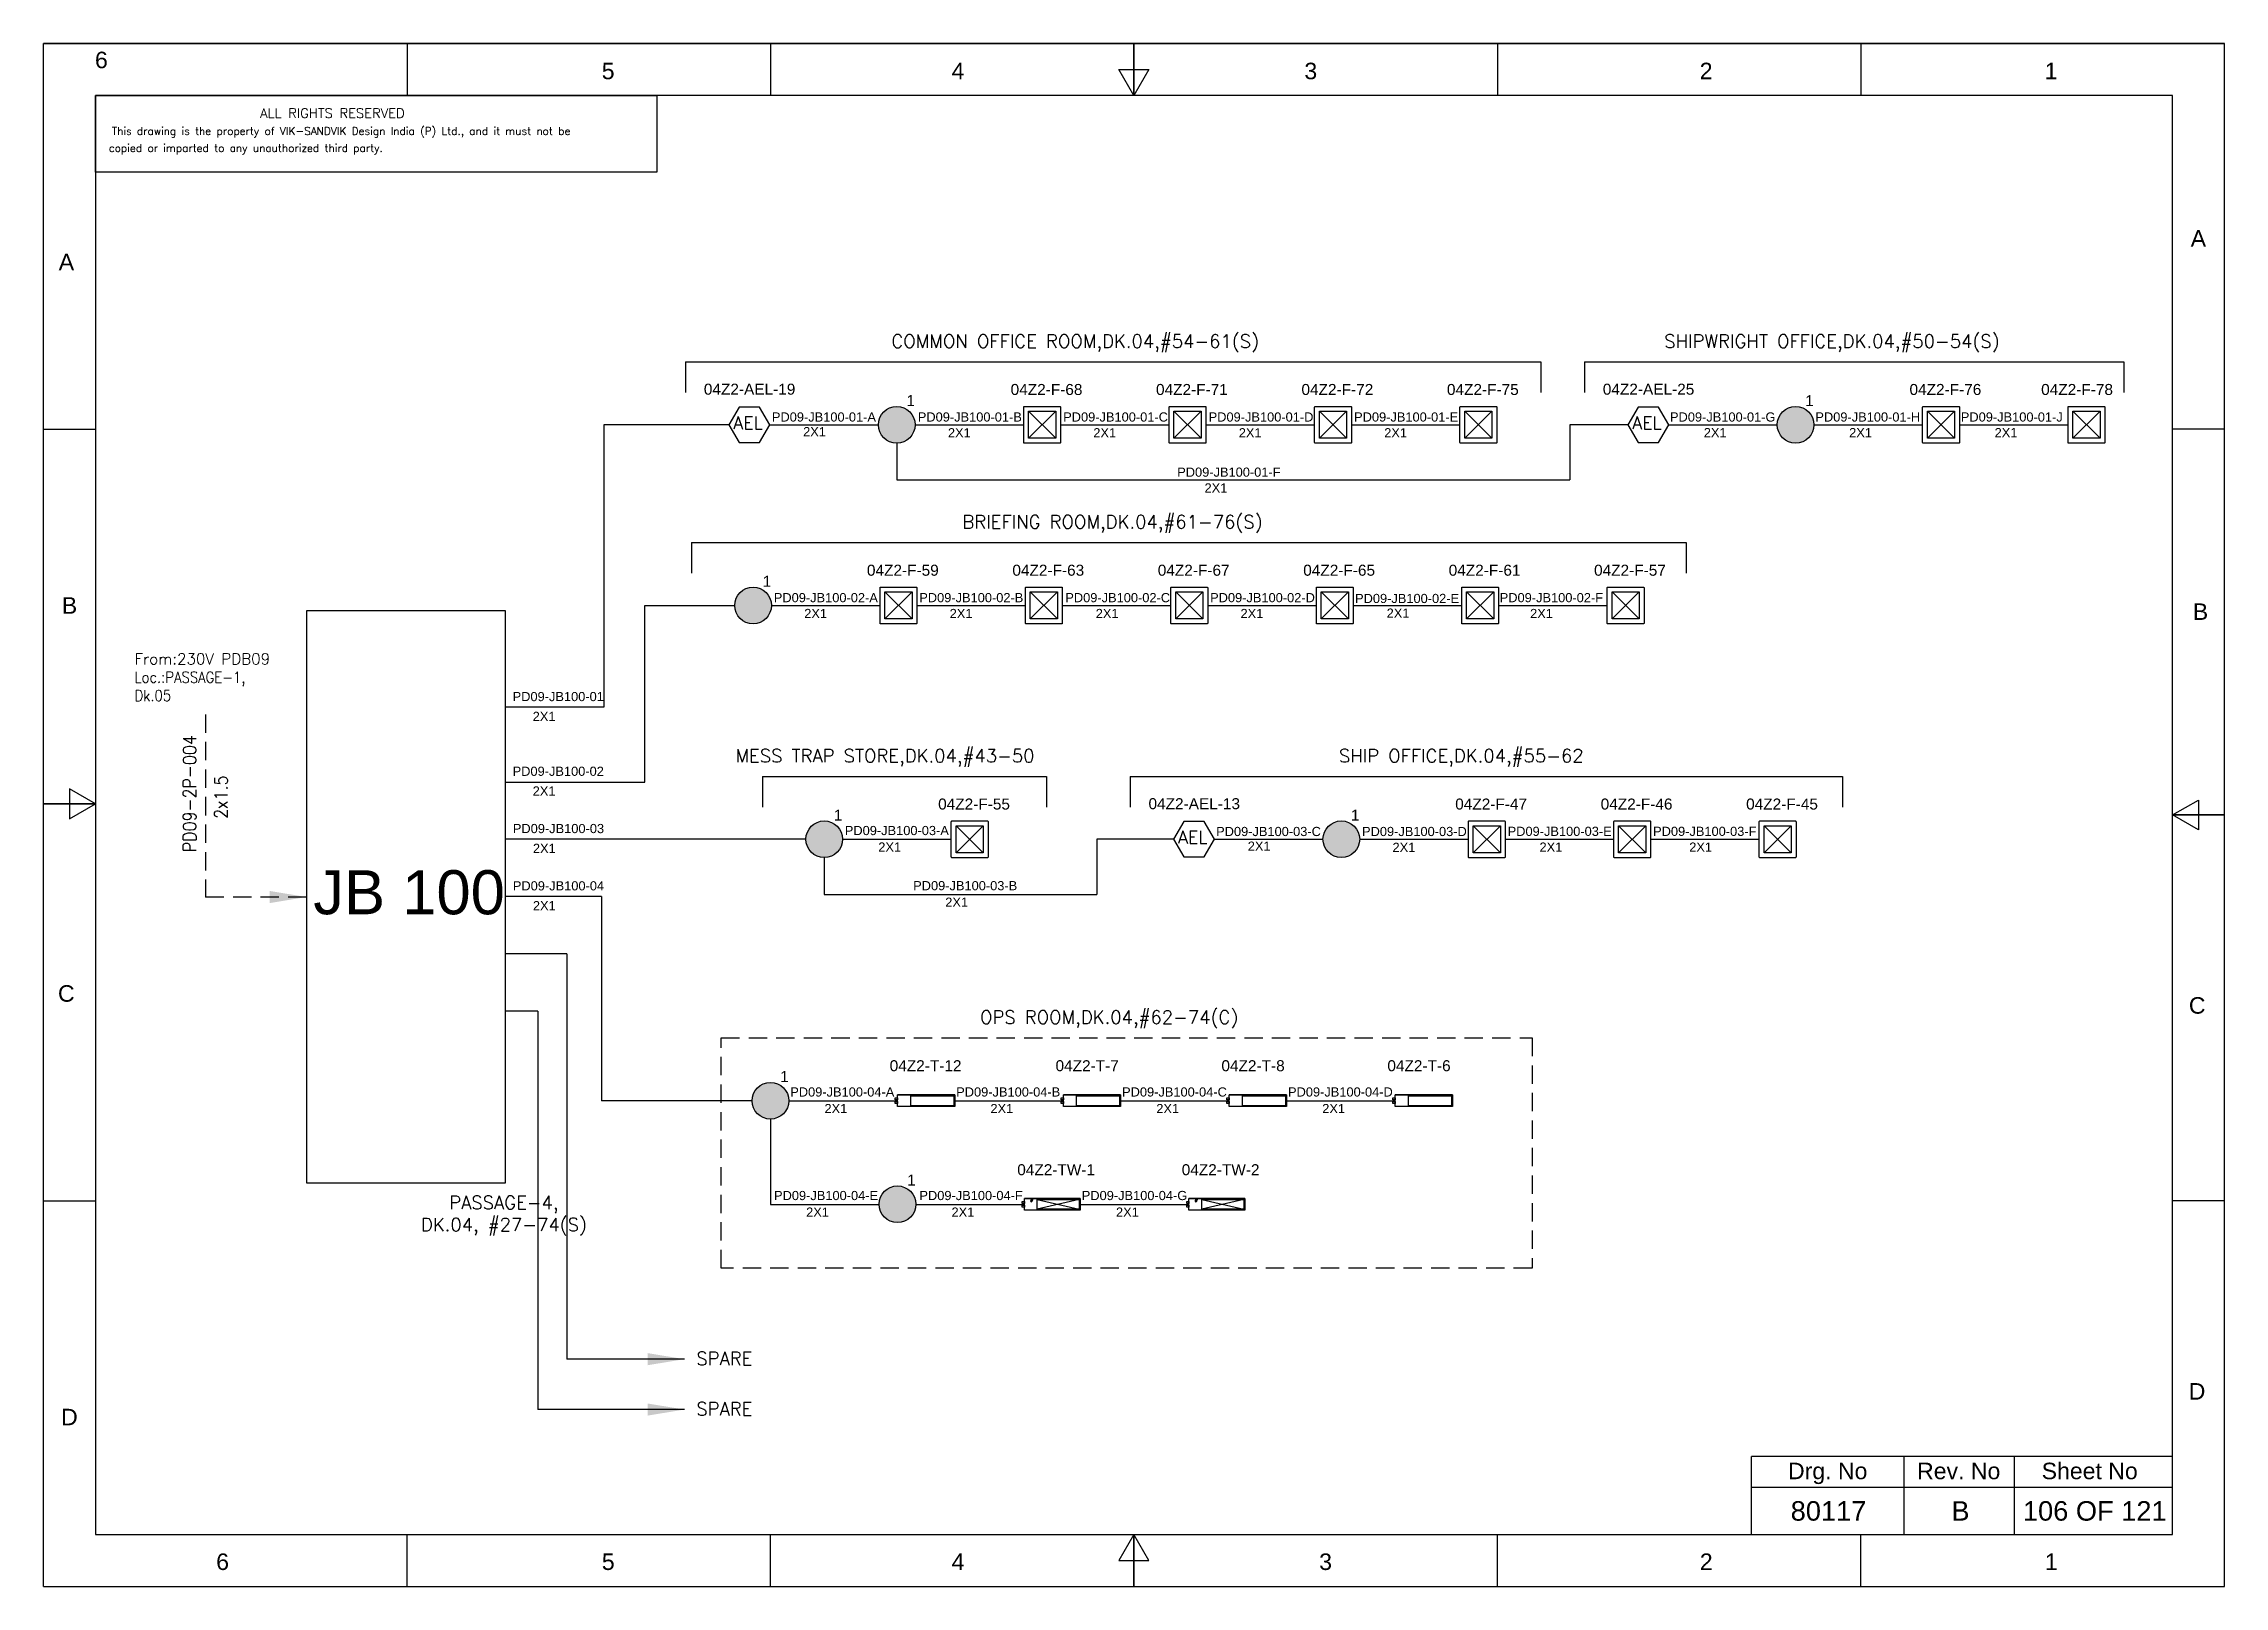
# Model space of a CAD drawing. Header units: inches. Extents: x -3311 to 1429, y -713 to 2436.
# Drawn here: x -2319.5 to -2022.5, y -461.9 to -251.8 of the extents above; entities that cross this region are included whole.
import ezdxf
from ezdxf.enums import TextEntityAlignment as Align

# ---------------------------------------------------------------- set-up
doc = ezdxf.new("R2010")
doc.units = ezdxf.units.IN
doc.linetypes.add('HIDDEN', pattern=[0.375, 0.25, -0.125])
doc.linetypes.add('SOLID', pattern=[0])
for name, color, linetype in [('BW TL', 7, 'Continuous'), ('Fmount', 7, 'Continuous'), ('LINE', 3, 'SOLID')]:
    doc.layers.add(name, color=color, linetype=linetype)
for name, color, linetype, lineweight in [('ELEC_TXT-025', 1, 'Continuous', 25), ('HEL-025', 1, 'Continuous', 25), ('HEL-035', 2, 'Continuous', 35)]:
    doc.layers.add(name, color=color, linetype=linetype, lineweight=lineweight)
doc.styles.add('_NORMAL', font='arial.ttf')
doc.styles.add('ROMANS', font='simplex.shx', dxfattribs={"width": 0.88})
doc.styles.get("Standard").update_dxf_attribs({"font": 'arial.ttf'})
doc.dimstyles.get("Standard").update_dxf_attribs({"dimtxt": 0.18, "dimasz": 0.18, "dimexe": 0.18, "dimexo": 0.0625, "dimgap": 0.09, "dimtad": 0, "dimtih": 1, "dimtoh": 1, "dimdec": 4, "dimzin": 0, "dimdsep": 46, "dimtxsty": 'Standard', "dimcen": 0.09, "dimadec": 0, "dimazin": 0, "dimtfac": 1, "dimtdec": 4, "dimtofl": 0, "dimtmove": 0, "dimatfit": 3, "dimfxl": 1, "dimtolj": 1, "dimtzin": 0, "dimarcsym": 0})

msp = doc.modelspace()

# ---------------------------------------------------------------- texts
at = {"color": 7}
for s, p in [('PD09-JB100-01-A', (-2220.36, -303.31, 0.03)), ('PD09-JB100-01-B', (-2200.49, -303.31, 0.03)), ('PD09-JB100-01-C', (-2180.69, -303.31, 0.03)), ('PD09-JB100-01-D', (-2160.88, -303.31, 0.03)), ('PD09-JB100-01-E', (-2141.07, -303.31, 0.03)), ('PD09-JB100-01-G', (-2098.05, -303.31, 0.03)), ('PD09-JB100-01-H', (-2078.25, -303.31, 0.03)), ('PD09-JB100-01-J', (-2058.44, -303.31, 0.05)), ('2X1', (-2216.11, -305.31)), ('2X1', (-2196.39, -305.46, -0.03)), ('2X1', (-2176.59, -305.46, -0.03)), ('2X1', (-2156.78, -305.46, -0.03)), ('2X1', (-2136.97, -305.46, -0.03)), ('2X1', (-2093.45, -305.44)), ('2X1', (-2073.65, -305.44)), ('2X1', (-2053.84, -305.44, 0.03)), ('PD09-JB100-01-F', (-2165.16, -310.82, 0.03)), ('2X1', (-2161.44, -312.97, -0.03)), ('PD09-JB100-02-A', (-2220.1, -327.91, 0.03)), ('PD09-JB100-02-B', (-2200.29, -327.91, 0.03)), ('PD09-JB100-02-C', (-2180.4, -327.91, 0.03)), ('PD09-JB100-02-D', (-2160.68, -327.91, 0.03)), ('PD09-JB100-02-F', (-2121.24, -327.91, 0.03)), ('2X1', (-2215.96, -330.07, -0.03)), ('2X1', (-2196.15, -330.07, -0.03)), ('2X1', (-2176.26, -330.07, -0.03)), ('2X1', (-2156.54, -330.07, -0.03)), ('PD09-JB100-02-E', (-2140.94, -328.02, 0.03)), ('2X1', (-2136.64, -330.02)), ('2X1', (-2117.1, -330.07, -0.03)), ('PD09-JB100-01', (-2255.67, -341.38)), ('2X1', (-2252.94, -344.08)), ('PD09-JB100-02', (-2255.67, -351.55)), ('2X1', (-2252.94, -354.24)), ('PD09-JB100-03', (-2255.64, -359.35)), ('PD09-JB100-03-A', (-2210.43, -359.62)), ('PD09-JB100-03-C', (-2159.86, -359.75, 0.03)), ('PD09-JB100-03-D', (-2139.99, -359.75, 0.05)), ('PD09-JB100-03-E', (-2120.16, -359.73, 0.11)), ('PD09-JB100-03-F', (-2100.35, -359.73, 0.14)), ('2X1', (-2252.91, -362.05)), ('2X1', (-2205.87, -361.87)), ('2X1', (-2155.55, -361.75)), ('2X1', (-2135.84, -361.91)), ('2X1', (-2115.82, -361.88, 0.03)), ('2X1', (-2095.43, -361.88, 0.03)), ('PD09-JB100-04', (-2255.64, -367.15)), ('PD09-JB100-03-B', (-2201.12, -367.13)), ('2X1', (-2196.75, -369.38)), ('2X1', (-2252.91, -369.85)), ('PD09-JB100-04-A', (-2217.86, -395.22, -0.08)), ('PD09-JB100-04-B', (-2195.26, -395.22, -0.08)), ('PD09-JB100-04-C', (-2172.67, -395.22, -0.11)), ('PD09-JB100-04-D', (-2150.07, -395.22, -0.08)), ('2X1', (-2213.2, -397.48, -0.08)), ('2X1', (-2190.6, -397.48, -0.08)), ('2X1', (-2168.01, -397.48, -0.08)), ('2X1', (-2145.41, -397.48, -0.08)), ('PD09-JB100-04-E', (-2220.07, -409.32, -0.08)), ('PD09-JB100-04-F', (-2200.27, -409.32, -0.08)), ('PD09-JB100-04-G', (-2178.16, -409.32, -0.08)), ('2X1', (-2215.7, -411.58, -0.08)), ('2X1', (-2195.9, -411.58, -0.08)), ('2X1', (-2173.5, -411.58, -0.08))]:
    msp.add_text(s, height=1.25, dxfattribs=at).set_placement(p)
at = {"color": 7, "lineweight": 30}
msp.add_text('JB 100 ', height=6, dxfattribs=at).set_placement((-2268.61, -367.4), align=Align.MIDDLE_CENTER)
at = {"color": 7}
for s, height, p in [('Drg. No', 2.246, (-2076.57, -446.2)), ('Rev. No', 2.246, (-2058.73, -446.2)), ('Sheet No', 2.246, (-2040.89, -446.2)), ('80117', 2.653, (-2076.46, -451.64)), ('B', 2.65, (-2058.49, -451.64)), ('106 OF 121', 2.653, (-2040.2, -451.64))]:
    msp.add_text(s, height=height, dxfattribs=at).set_placement(p, align=Align.MIDDLE_CENTER)
at = {"color": 7, "char_height": 1.8, "attachment_point": 1, "style": '_NORMAL'}
for s, insert, width in [('{\\Fromans|c0;\\C2;COMMON OFFICE ROOM,DK.04,#54-61(S)}', (-2204.09, -291.47, 0.22), 128.8823), ('{\\Fromans|c0;\\C2;SHIPWRIGHT OFFICE,DK.04,#50-54(S)}', (-2098.83, -291.47, 0.22), 128.8823), ('{\\Fromans|c0;\\C2;BRIEFING ROOM,DK.04,#61-76(S)}', (-2194.42, -316.07, 0.22), 128.8823), ('{\\Fromans|c0;\\C2;MESS TRAP STORE,DK.04,#43-50}', (-2225.33, -347.91, 0.22), 128.8823), ('{\\Fromans|c0;\\C2;SHIP OFFICE,DK.04,#55-62}', (-2143.14, -347.91, 0.22), 128.8823), ('{\\Fromans|c0;\\C2;OPS ROOM,DK.04,#62-74(C)}', (-2192.02, -383.51, 0.11), 128.8823), ('{\\Fromans|c0;\\C2;SPARE}', (-2230.65, -429.98), 8.1658), ('{\\Fromans|c0;\\C2;SPARE}', (-2230.65, -436.84), 8.1658)]:
    msp.add_mtext(s, dxfattribs=dict(at, insert=insert, width=width))
at = {"color": 7, "insert": (-2307.16, -334.87), "char_height": 1.5, "width": 44.8449, "attachment_point": 1}
msp.add_mtext('{\\Fromans|c0;\\C2;From:230V PDB09 \\P\\Fsimplex|c0;\\W0.88;Loc.:PASSAGE-1,\\PDk.05}', dxfattribs=at)
at = {"color": 7, "insert": (-2300.56, -361.96), "char_height": 1.8, "width": 17.1296, "attachment_point": 1, "rotation": 90, "style": '_NORMAL'}
msp.add_mtext('{\\Fromans|c0;\\W0.88;PD09-2P-004}', dxfattribs=at)
at = {"color": 7, "insert": (-2296.29, -357.4), "char_height": 1.8, "attachment_point": 1, "rotation": 90, "style": '_NORMAL'}
msp.add_mtext('{\\Fsimplex|c0;\\W0.88;2x1.5}', dxfattribs=at)
at = {"color": 7, "insert": (-2268.16, -408.76), "char_height": 1.8, "attachment_point": 1, "style": '_NORMAL'}
msp.add_mtext('\\pxqc;{\\Fromans|c0;\\C2;PASSAGE-4, \\PDK.04, #27-74(S)}', dxfattribs=at)

# ---------------------------------------------------------------- blocks, each defined once
blk = doc.blocks.new('fr')
at = {"color": 7, "linetype": 'Continuous'}
for p, q in [((33763.99, 4500.4), (33466.99, 4500.4)), ((33466.99, 4500.4), (33763.99, 4500.4)), ((33466.99, 4290.33), (33466.99, 4500.4)), ((33516.49, 4500.4), (33516.49, 4493.33)), ((33565.99, 4500.4), (33565.99, 4493.33)), ((33615.49, 4500.4), (33615.49, 4493.33)), ((33615.49, 4493.33), (33615.49, 4500.4)), ((33615.49, 4500.4), (33615.49, 4493.33)), ((33664.99, 4500.4), (33664.99, 4493.33)), ((33714.49, 4500.4), (33714.49, 4493.33)), ((33763.99, 4290.33), (33763.99, 4500.4)), ((33763.99, 4290.33), (33763.99, 4500.4)), ((33615.49, 4493.33), (33613.45, 4496.87)), ((33613.45, 4496.87), (33617.53, 4496.87)), ((33617.53, 4496.87), (33615.49, 4493.33)), ((33756.92, 4493.33), (33474.06, 4493.33)), ((33474.06, 4493.33), (33474.06, 4297.41)), ((33756.92, 4297.41), (33756.92, 4493.33)), ((33466.99, 4447.89), (33474.06, 4447.89)), ((33763.99, 4447.89), (33756.92, 4447.89)), ((33474.06, 4396.87), (33470.53, 4398.91)), ((33470.53, 4398.91), (33470.53, 4394.83)), ((33466.99, 4396.87), (33474.06, 4396.87)), ((33474.06, 4396.87), (33466.99, 4396.87)), ((33466.99, 4396.87), (33474.06, 4396.87)), ((33470.53, 4394.83), (33474.06, 4396.87)), ((33756.92, 4395.37), (33760.45, 4397.41)), ((33760.45, 4397.41), (33760.45, 4393.33)), ((33763.99, 4395.37), (33756.92, 4395.37)), ((33760.45, 4393.33), (33756.92, 4395.37)), ((33756.92, 4395.37), (33763.99, 4395.37)), ((33763.99, 4395.37), (33756.92, 4395.37)), ((33466.99, 4342.85), (33474.06, 4342.85)), ((33763.99, 4342.85), (33756.92, 4342.85)), ((33474.06, 4297.41), (33756.92, 4297.41)), ((33516.49, 4290.33), (33516.49, 4297.41)), ((33565.99, 4290.33), (33565.99, 4297.41)), ((33615.49, 4297.41), (33613.45, 4293.87)), ((33615.49, 4290.33), (33615.49, 4297.41)), ((33617.53, 4293.87), (33615.49, 4297.41)), ((33615.49, 4297.41), (33615.49, 4290.33)), ((33615.49, 4290.33), (33615.49, 4297.41)), ((33664.99, 4290.33), (33664.99, 4297.41)), ((33714.49, 4290.33), (33714.49, 4297.41)), ((33613.45, 4293.87), (33617.53, 4293.87)), ((33466.99, 4290.33), (33763.99, 4290.33)), ((33466.99, 4290.33), (33763.99, 4290.33))]:
    blk.add_line(p, q, dxfattribs=at)
at = {"color": 7, "style": '_NORMAL'}
for s, p in [('6', (33474.86, 4498.18)), ('5', (33543.88, 4496.68)), ('4', (33591.52, 4496.68)), ('3', (33639.57, 4496.68)), ('2', (33693.41, 4496.68)), ('1', (33740.39, 4496.68)), ('A', (33760.45, 4473.88)), ('A', (33470.1, 4470.68)), ('B', (33470.52, 4423.9)), ('B', (33760.74, 4423.06)), ('C', (33470.08, 4371.07)), ('C', (33760.29, 4369.44)), ('D', (33760.27, 4316.89)), ('D', (33470.51, 4313.39)), ('6', (33491.37, 4293.69)), ('5', (33543.89, 4293.69)), ('4', (33591.53, 4293.69)), ('3', (33641.59, 4293.69)), ('2', (33693.43, 4293.69)), ('1', (33740.41, 4293.69))]:
    blk.add_text(s, height=2.25, dxfattribs=at).set_placement(p, align=Align.MIDDLE_CENTER)
blk = doc.blocks.new('A$C4BAD7D21')
at = {"layer": 'HEL-025'}
blk.add_lwpolyline([(-34000, 0), (-34000, 2086), (-18714, 2086), (-18714, 0)], close=True, dxfattribs=at)
at = {"layer": 'HEL-025', "style": 'ROMANS'}
for s, p in [('This drawing is the property of VIK-SANDVIK Design India (P) Ltd., and it must not be', (-33558, 1016)), (' copied or imparted to any unauthorized third party.', (-33785, 550))]:
    blk.add_text(s, height=210, dxfattribs=at).set_placement(p)
at = {"layer": 'HEL-035', "style": 'ROMANS'}
blk.add_text('     ALL RIGHTS RESERVED', height=262.5, dxfattribs=at).set_placement((-30497, 1476))
blk = doc.blocks.new('AEL')
at = {"color": 4}
blk.add_lwpolyline([(989.98, -190.09), (992.75, -190.09), (994.14, -187.69), (992.75, -185.28), (989.98, -185.28), (988.59, -187.69)], close=True, dxfattribs=at)
at = {"color": 4, "style": 'ROMANS'}
blk.add_text('AEL', height=1.725, dxfattribs=at).set_placement((989.2, -188.27))
blk = doc.blocks.new('AEL_L')
blk.add_blockref('AEL', (0, 0))
blk.add_attdef('TAG_NO', (986.55, -183.59), '', height=1.5)
blk = doc.blocks.new('FIXED_KEY_SWITCH')
h = blk.add_hatch(color=1)
h.dxf.hatch_style = 1
edge = h.paths.add_edge_path()
edge.add_arc((848.13, 1737.46), 2.5, 0, 360)
at = {"color": 1}
blk.add_circle((848.13, 1737.46), 2.5, dxfattribs=at)
at = {"color": 7, "insert": (849.44, 1741.5), "char_height": 1.5, "attachment_point": 1, "style": '_NORMAL'}
blk.add_mtext_dynamic_manual_height_columns('1', width=1.5, gutter_width=7.5, heights=[0], dxfattribs=at)
blk = doc.blocks.new('SWT')
blk.add_blockref('FIXED_KEY_SWITCH', (0, 0))
blk.add_attdef('TAG_NO', (844.55, 1741.11), '', height=1.5)
blk = doc.blocks.new('LED FLUSH MOUNT')
for p, q in [((114818, 79432), (114604, 79219)), ((114604, 79432), (114818, 79219))]:
    blk.add_line(p, q)
blk.add_lwpolyline([(114572, 79470), (114850, 79470, -0.414214), (114856, 79464), (114856, 79186, -0.414214), (114850, 79180), (114572, 79180, -0.414214), (114566, 79186), (114566, 79464, -0.414214)], format="xyb", close=True)
blk.add_lwpolyline([(114604, 79432), (114818, 79432), (114818, 79219), (114604, 79219)], close=True)
blk = doc.blocks.new('LED Flush Mounted Light 22W')
blk.add_blockref('LED FLUSH MOUNT', (0, 0))
at = {"style": 'ROMANS', "width": 0.7}
blk.add_attdef('TAG_NO.:', (113905, 79579), '', height=250, dxfattribs=at)
blk = doc.blocks.new('2A')
at = {"color": 7, "lineweight": -3, "ltscale": 2.5}
blk.add_line((790.02, 1997.62, -0.03), (782.23, 1997.62, -0.03), dxfattribs=at)
at = {"color": 7, "lineweight": -3, "ltscale": 2.5, "elevation": -0.03}
for points in [[(781.91, 1997.21), (782.23, 1997.21), (782.23, 1996.94), (781.91, 1996.94)], [(781.91, 1996.7), (782.23, 1996.7), (782.23, 1996.44), (781.91, 1996.44)], [(782.23, 1997.62), (790.02, 1997.62), (790.02, 1996.02), (782.23, 1996.02)], [(784.03, 1997.5), (789.88, 1997.5), (789.88, 1996.14), (784.03, 1996.14)]]:
    blk.add_lwpolyline(points, close=True, dxfattribs=at)
blk = doc.blocks.new('LED TUBE LIGHT 30W')
blk.add_blockref('2A', (179.91, -357.89))
blk.add_attdef('TAG_NO.', (962.52, 1642.97), '', height=1.5)
blk = doc.blocks.new('Two in One (White_Red) Surface Mounted')
at = {"color": 1, "lineweight": -3, "ltscale": 2.5}
for p, q in [((-7117, 26941, -6), (-7737, 26941, -6)), ((-7129, 26931, -6), (-7594, 26823, -6)), ((-7594, 26931, -6), (-7129, 26823, -6))]:
    blk.add_line(p, q, dxfattribs=at)
at = {"color": 1}
for p, q in [((-7661, 26918), (-7647, 26931)), ((-7658, 26915), (-7645, 26927))]:
    blk.add_line(p, q, dxfattribs=at)
at = {"color": 1, "lineweight": -3, "ltscale": 2.5, "elevation": -6}
for points in [[(-7762, 26908), (-7737, 26908), (-7737, 26887), (-7762, 26887)], [(-7737, 26941), (-7117, 26941), (-7117, 26814), (-7737, 26814)], [(-7594, 26931), (-7129, 26931), (-7129, 26823), (-7594, 26823)], [(-7762, 26868), (-7737, 26868), (-7737, 26847), (-7762, 26847)]]:
    blk.add_lwpolyline(points, close=True, dxfattribs=at)
at = {"color": 1}
for centre, radius, start, end in [((-7660, 26916), 9.74, 54.1326, 29.5513), ((-7660, 26916), 6.48, 60.1154, 22.7734), ((-7660, 26916), 2.11, 118.1967, 308.6398), ((-7646, 26929), 2.1, 303.5672, 123.2694)]:
    blk.add_arc(centre, radius, start, end, dxfattribs=at)
blk = doc.blocks.new('LED Two in One (White_Red) Surface mounted')
blk.add_blockref('Two in One (White_Red) Surface Mounted', (0, 0))
at = {"style": 'ROMANS', "width": 0.7}
blk.add_attdef('TAG_NO.:', text='', height=250, dxfattribs=at).set_placement((-7385, 27067), align=Align.CENTER)

# ---------------------------------------------------------------- linework, layer by layer
for p, q in [((-2232.11, -295.18, -0.05), (-2115.62, -295.18, -0.05)), ((-2109.68, -295.18, -0.05), (-2036.26, -295.18, -0.05)), ((-2243.24, -303.75), (-2243.24, -342.22)), ((-2226.21, -303.75), (-2243.24, -303.75)), ((-2103.79, -303.75), (-2111.69, -303.75)), ((-2111.69, -303.75), (-2111.69, -311.26)), ((-2203.36, -306.25), (-2203.36, -311.26)), ((-2231.32, -319.78, -0.05), (-2095.83, -319.78, -0.05)), ((-2237.66, -352.39), (-2237.66, -328.35)), ((-2221.63, -351.62, -0.05), (-2182.96, -351.62, -0.05)), ((-2171.55, -351.62, -0.05), (-2074.54, -351.62, -0.05)), ((-2215.73, -360.19), (-2256.64, -360.19)), ((-2165.66, -360.19), (-2176.12, -360.19)), ((-2176.12, -360.19), (-2176.12, -367.7)), ((-2213.23, -362.69), (-2213.23, -367.7)), ((-2243.59, -367.99), (-2256.64, -367.99)), ((-2243.59, -367.99), (-2243.59, -395.79)), ((-2248.3, -375.8), (-2256.64, -375.8)), ((-2248.3, -375.8), (-2248.3, -430.98)), ((-2252.23, -383.6), (-2256.64, -383.6)), ((-2252.23, -383.6), (-2252.23, -437.84)), ((-2223.06, -395.79, -0.08), (-2243.59, -395.79, -0.08)), ((-2220.56, -398.29, -0.08), (-2220.56, -409.9, -0.08))]:
    msp.add_line(p, q)
at = {"color": 7, "linetype": 'Continuous'}
for p, q in [((-2029.62, -444.25), (-2086.94, -444.25)), ((-2086.94, -454.84), (-2086.94, -444.25)), ((-2066.17, -454.84), (-2066.17, -444.25)), ((-2051.15, -454.84), (-2051.15, -444.25)), ((-2086.94, -448.43), (-2029.62, -448.43))]:
    msp.add_line(p, q, dxfattribs=at)
msp.add_lwpolyline([(-2256.64, -329.09), (-2283.74, -329.09), (-2283.74, -406.99), (-2256.64, -406.99)], close=True)
at = {"linetype": 'HIDDEN', "ltscale": 10}
msp.add_lwpolyline([(-2297.51, -343.18), (-2297.51, -368.05)], dxfattribs=at)
at = {"linetype": 'HIDDEN', "ltscale": 10, "elevation": -0.16}
msp.add_lwpolyline([(-2227.27, -387.22), (-2116.84, -387.22), (-2116.84, -418.58), (-2227.27, -418.58)], close=True, dxfattribs=at)
at = {"layer": 'LINE', "color": 0}
for p, q in [((-2232.11, -295.18, -0.05), (-2232.11, -299.37, -0.05)), ((-2115.62, -295.18, -0.05), (-2115.62, -299.37, -0.05)), ((-2109.68, -295.18, -0.05), (-2109.68, -299.37, -0.05)), ((-2036.26, -295.18, -0.05), (-2036.26, -299.37, -0.05)), ((-2220.66, -303.75), (-2205.86, -303.75)), ((-2200.86, -303.75), (-2186.07, -303.75)), ((-2181.06, -303.75), (-2166.26, -303.75)), ((-2161.25, -303.75), (-2146.45, -303.75)), ((-2141.44, -303.75), (-2126.65, -303.75)), ((-2098.23, -303.75), (-2083.44, -303.75)), ((-2078.44, -303.75, 0.03), (-2063.64, -303.75, 0.03)), ((-2058.63, -303.75, 0.05), (-2043.84, -303.75, 0.05)), ((-2203.36, -311.26), (-2111.69, -311.26)), ((-2231.32, -319.78, -0.05), (-2231.32, -323.97, -0.05)), ((-2095.83, -319.78, -0.05), (-2095.83, -323.97, -0.05)), ((-2237.66, -328.35), (-2225.43, -328.35)), ((-2220.43, -328.35), (-2205.63, -328.35)), ((-2200.62, -328.35), (-2185.83, -328.35)), ((-2180.82, -328.35), (-2166.02, -328.35)), ((-2161.01, -328.35), (-2146.21, -328.35)), ((-2141.2, -328.35), (-2126.41, -328.35)), ((-2121.4, -328.35), (-2106.6, -328.35)), ((-2243.24, -342.22), (-2256.64, -342.22)), ((-2256.64, -352.39), (-2237.66, -352.39)), ((-2221.63, -351.62, -0.05), (-2221.63, -355.81, -0.05)), ((-2182.96, -351.62, -0.05), (-2182.96, -355.81, -0.05)), ((-2171.55, -351.62, -0.05), (-2171.55, -355.81, -0.05)), ((-2074.54, -351.62, -0.05), (-2074.54, -355.81, -0.05)), ((-2210.73, -360.19), (-2195.93, -360.19)), ((-2160.1, -360.19), (-2145.31, -360.19)), ((-2140.31, -360.19, 0.03), (-2125.51, -360.19, 0.03)), ((-2120.5, -360.19, 0.03), (-2105.7, -360.19, 0.03)), ((-2100.69, -360.19, 0.03), (-2085.9, -360.19, 0.03)), ((-2213.23, -367.7), (-2176.12, -367.7)), ((-2218.06, -395.79, -0.08), (-2203.26, -395.79, -0.08)), ((-2195.46, -395.79, -0.08), (-2180.67, -395.79, -0.08)), ((-2172.87, -395.79, -0.08), (-2158.07, -395.79, -0.08)), ((-2150.28, -395.79, -0.08), (-2135.48, -395.79, -0.08)), ((-2220.56, -409.9, -0.08), (-2205.76, -409.9, -0.08)), ((-2200.76, -409.9, -0.08), (-2185.97, -409.9, -0.08)), ((-2178.36, -409.9, -0.08), (-2163.57, -409.9, -0.08))]:
    msp.add_line(p, q, dxfattribs=at)

# ---------------------------------------------------------------- block references
for name, p in [('fr', (-35786.54, -4752.25)), ('SWT', (-3051.49, -2041.21)), ('SWT', (-2929.07, -2041.21)), ('SWT', (-3071.06, -2065.81)), ('SWT', (-3061.36, -2097.65)), ('SWT', (-2990.94, -2097.65)), ('SWT', (-3068.69, -2133.25, -0.08)), ('SWT', (-3051.39, -2147.35, -0.08))]:
    msp.add_blockref(name, p)
ref = msp.add_blockref('AEL_L', (-3214.8, -116.06))
ref.add_attrib('TAG_NO', '04Z2-AEL-19', (-2229.63, -299.65), dxfattribs={"color": 4, "height": 1.5})
ref = msp.add_blockref('AEL_L', (-3092.37, -116.06))
ref.add_attrib('TAG_NO', '04Z2-AEL-25', (-2107.2, -299.65), dxfattribs={"color": 4, "height": 1.5})
ref = msp.add_blockref('AEL_L', (-3154.24, -172.5))
ref.add_attrib('TAG_NO', '04Z2-AEL-13', (-2169.07, -356.09), dxfattribs={"color": 4, "height": 1.5})
ref = msp.add_blockref('LED TUBE LIGHT 30W', (-3165.39, -2034.72, -0.05))
ref.add_attrib('TAG_NO.', '04Z2-T-12', (-2204.32, -391.77, -0.05), dxfattribs={"height": 1.5})
ref = msp.add_blockref('LED TUBE LIGHT 30W', (-3142.8, -2034.72, -0.05))
ref.add_attrib('TAG_NO.', '04Z2-T-7', (-2181.73, -391.77, -0.05), dxfattribs={"height": 1.5})
ref = msp.add_blockref('LED TUBE LIGHT 30W', (-3120.21, -2034.72, -0.05))
ref.add_attrib('TAG_NO.', '04Z2-T-8', (-2159.14, -391.77, -0.05), dxfattribs={"height": 1.5})
ref = msp.add_blockref('LED TUBE LIGHT 30W', (-3097.61, -2034.72, -0.05))
ref.add_attrib('TAG_NO.', '04Z2-T-6', (-2136.54, -391.77, -0.05), dxfattribs={"height": 1.5})
at = {"layer": 'BW TL'}
ref = msp.add_blockref('LED Two in One (White_Red) Surface mounted', (-2091.05, -739.63, 0), dxfattribs=dict(at, xscale=0.012267918464603, yscale=0.012267918464603, zscale=0.012267918464603))
ref.add_attrib('TAG_NO.:', '04Z2-TW-1', dxfattribs={"layer": '0', "height": 1.5}).set_placement((-2181.65, -405.93, 0), align=Align.CENTER)
ref = msp.add_blockref('LED Two in One (White_Red) Surface mounted', (-2068.64, -739.63, 0), dxfattribs=dict(at, xscale=0.012267918464603, yscale=0.012267918464603, zscale=0.012267918464603))
ref.add_attrib('TAG_NO.:', '04Z2-TW-2', dxfattribs={"layer": '0', "height": 1.5}).set_placement((-2159.25, -405.93, 0), align=Align.CENTER)
at = {"layer": 'ELEC_TXT-025', "color": 0, "xscale": 0.005, "yscale": 0.005, "zscale": 0.005}
msp.add_blockref('A$C4BAD7D21', (-2142.47, -269.35), dxfattribs=at)
at = {"layer": 'Fmount'}
ref = msp.add_blockref('LED Flush Mounted Light 22W', (-4165.77, -1674.49), dxfattribs=dict(at, xscale=0.01728, yscale=0.01728, zscale=0.01728))
ref.add_attrib('TAG_NO.:', '04Z2-F-68', dxfattribs={"layer": '0', "height": 1.5}).set_placement((-2187.85, -300.14), align=Align.BOTTOM_LEFT)
ref = msp.add_blockref('LED Flush Mounted Light 22W', (-4145.96, -1674.49), dxfattribs=dict(at, xscale=0.01728, yscale=0.01728, zscale=0.01728))
ref.add_attrib('TAG_NO.:', '04Z2-F-71', dxfattribs={"layer": '0', "height": 1.5}).set_placement((-2168.05, -300.14), align=Align.BOTTOM_LEFT)
ref = msp.add_blockref('LED Flush Mounted Light 22W', (-4126.15, -1674.49), dxfattribs=dict(at, xscale=0.01728, yscale=0.01728, zscale=0.01728))
ref.add_attrib('TAG_NO.:', '04Z2-F-72', dxfattribs={"layer": '0', "height": 1.5}).set_placement((-2148.24, -300.14), align=Align.BOTTOM_LEFT)
ref = msp.add_blockref('LED Flush Mounted Light 22W', (-4106.35, -1674.49), dxfattribs=dict(at, xscale=0.01728, yscale=0.01728, zscale=0.01728))
ref.add_attrib('TAG_NO.:', '04Z2-F-75', dxfattribs={"layer": '0', "height": 1.5}).set_placement((-2128.43, -300.14), align=Align.BOTTOM_LEFT)
ref = msp.add_blockref('LED Flush Mounted Light 22W', (-4043.34, -1674.49, 0.03), dxfattribs=dict(at, xscale=0.01728, yscale=0.01728, zscale=0.01728))
ref.add_attrib('TAG_NO.:', '04Z2-F-76', dxfattribs={"layer": '0', "height": 1.5}).set_placement((-2065.43, -300.14, 0.03), align=Align.BOTTOM_LEFT)
ref = msp.add_blockref('LED Flush Mounted Light 22W', (-4023.54, -1674.49, 0.05), dxfattribs=dict(at, xscale=0.01728, yscale=0.01728, zscale=0.01728))
ref.add_attrib('TAG_NO.:', '04Z2-F-78', dxfattribs={"layer": '0', "height": 1.5}).set_placement((-2047.5, -300.14, 0.05), align=Align.BOTTOM_LEFT)
ref = msp.add_blockref('LED Flush Mounted Light 22W', (-4185.33, -1699.09), dxfattribs=dict(at, xscale=0.01728, yscale=0.01728, zscale=0.01728))
ref.add_attrib('TAG_NO.:', '04Z2-F-59', dxfattribs={"layer": '0', "height": 1.5}).set_placement((-2207.42, -324.75), align=Align.BOTTOM_LEFT)
ref = msp.add_blockref('LED Flush Mounted Light 22W', (-4165.53, -1699.09), dxfattribs=dict(at, xscale=0.01728, yscale=0.01728, zscale=0.01728))
ref.add_attrib('TAG_NO.:', '04Z2-F-63', dxfattribs={"layer": '0', "height": 1.5}).set_placement((-2187.61, -324.75), align=Align.BOTTOM_LEFT)
ref = msp.add_blockref('LED Flush Mounted Light 22W', (-4145.72, -1699.09), dxfattribs=dict(at, xscale=0.01728, yscale=0.01728, zscale=0.01728))
ref.add_attrib('TAG_NO.:', '04Z2-F-67', dxfattribs={"layer": '0', "height": 1.5}).set_placement((-2167.81, -324.75), align=Align.BOTTOM_LEFT)
ref = msp.add_blockref('LED Flush Mounted Light 22W', (-4125.91, -1699.09), dxfattribs=dict(at, xscale=0.01728, yscale=0.01728, zscale=0.01728))
ref.add_attrib('TAG_NO.:', '04Z2-F-65', dxfattribs={"layer": '0', "height": 1.5}).set_placement((-2148, -324.75), align=Align.BOTTOM_LEFT)
ref = msp.add_blockref('LED Flush Mounted Light 22W', (-4106.11, -1699.09), dxfattribs=dict(at, xscale=0.01728, yscale=0.01728, zscale=0.01728))
ref.add_attrib('TAG_NO.:', '04Z2-F-61', dxfattribs={"layer": '0', "height": 1.5}).set_placement((-2128.19, -324.75), align=Align.BOTTOM_LEFT)
ref = msp.add_blockref('LED Flush Mounted Light 22W', (-4086.3, -1699.09), dxfattribs=dict(at, xscale=0.01728, yscale=0.01728, zscale=0.01728))
ref.add_attrib('TAG_NO.:', '04Z2-F-57', dxfattribs={"layer": '0', "height": 1.5}).set_placement((-2108.39, -324.75), align=Align.BOTTOM_LEFT)
ref = msp.add_blockref('LED Flush Mounted Light 22W', (-4175.63, -1730.93), dxfattribs=dict(at, xscale=0.01728, yscale=0.01728, zscale=0.01728))
ref.add_attrib('TAG_NO.:', '04Z2-F-55', dxfattribs={"layer": '0', "height": 1.5}).set_placement((-2197.72, -356.59), align=Align.BOTTOM_LEFT)
ref = msp.add_blockref('LED Flush Mounted Light 22W', (-4105.21, -1730.93, 0.03), dxfattribs=dict(at, xscale=0.01728, yscale=0.01728, zscale=0.01728))
ref.add_attrib('TAG_NO.:', '04Z2-F-47', dxfattribs={"layer": '0', "height": 1.5}).set_placement((-2127.3, -356.59, 0.03), align=Align.BOTTOM_LEFT)
ref = msp.add_blockref('LED Flush Mounted Light 22W', (-4085.4, -1730.93, 0.03), dxfattribs=dict(at, xscale=0.01728, yscale=0.01728, zscale=0.01728))
ref.add_attrib('TAG_NO.:', '04Z2-F-46', dxfattribs={"layer": '0', "height": 1.5}).set_placement((-2107.49, -356.59, 0.03), align=Align.BOTTOM_LEFT)
ref = msp.add_blockref('LED Flush Mounted Light 22W', (-4065.6, -1730.93, 0.03), dxfattribs=dict(at, xscale=0.01728, yscale=0.01728, zscale=0.01728))
ref.add_attrib('TAG_NO.:', '04Z2-F-45', dxfattribs={"layer": '0', "height": 1.5}).set_placement((-2087.68, -356.59, 0.03), align=Align.BOTTOM_LEFT)

msp.set_redraw_order([(e.dxf.handle, doc.entitydb.next_handle()) for e in msp.query("TEXT MTEXT ATTDEF DIMENSION ARC_DIMENSION")])  # texts and dimensions are drawn at this point

# ---------------------------------------------------------------- leaders
at = {"linetype": 'HIDDEN', "ltscale": 10}
msp.add_leader([(-2283.74, -368.05), (-2297.51, -368.05)], dimstyle='Standard', override={"dimasz": 5, "dimarcsym": 1}, dxfattribs=at)
for points in [[(-2232.27, -430.98), (-2248.3, -430.98)], [(-2232.27, -437.84), (-2252.23, -437.84)]]:
    msp.add_leader(points, dimstyle='Standard', override={"dimasz": 5, "dimarcsym": 1})

doc.saveas('drawing.dxf')
